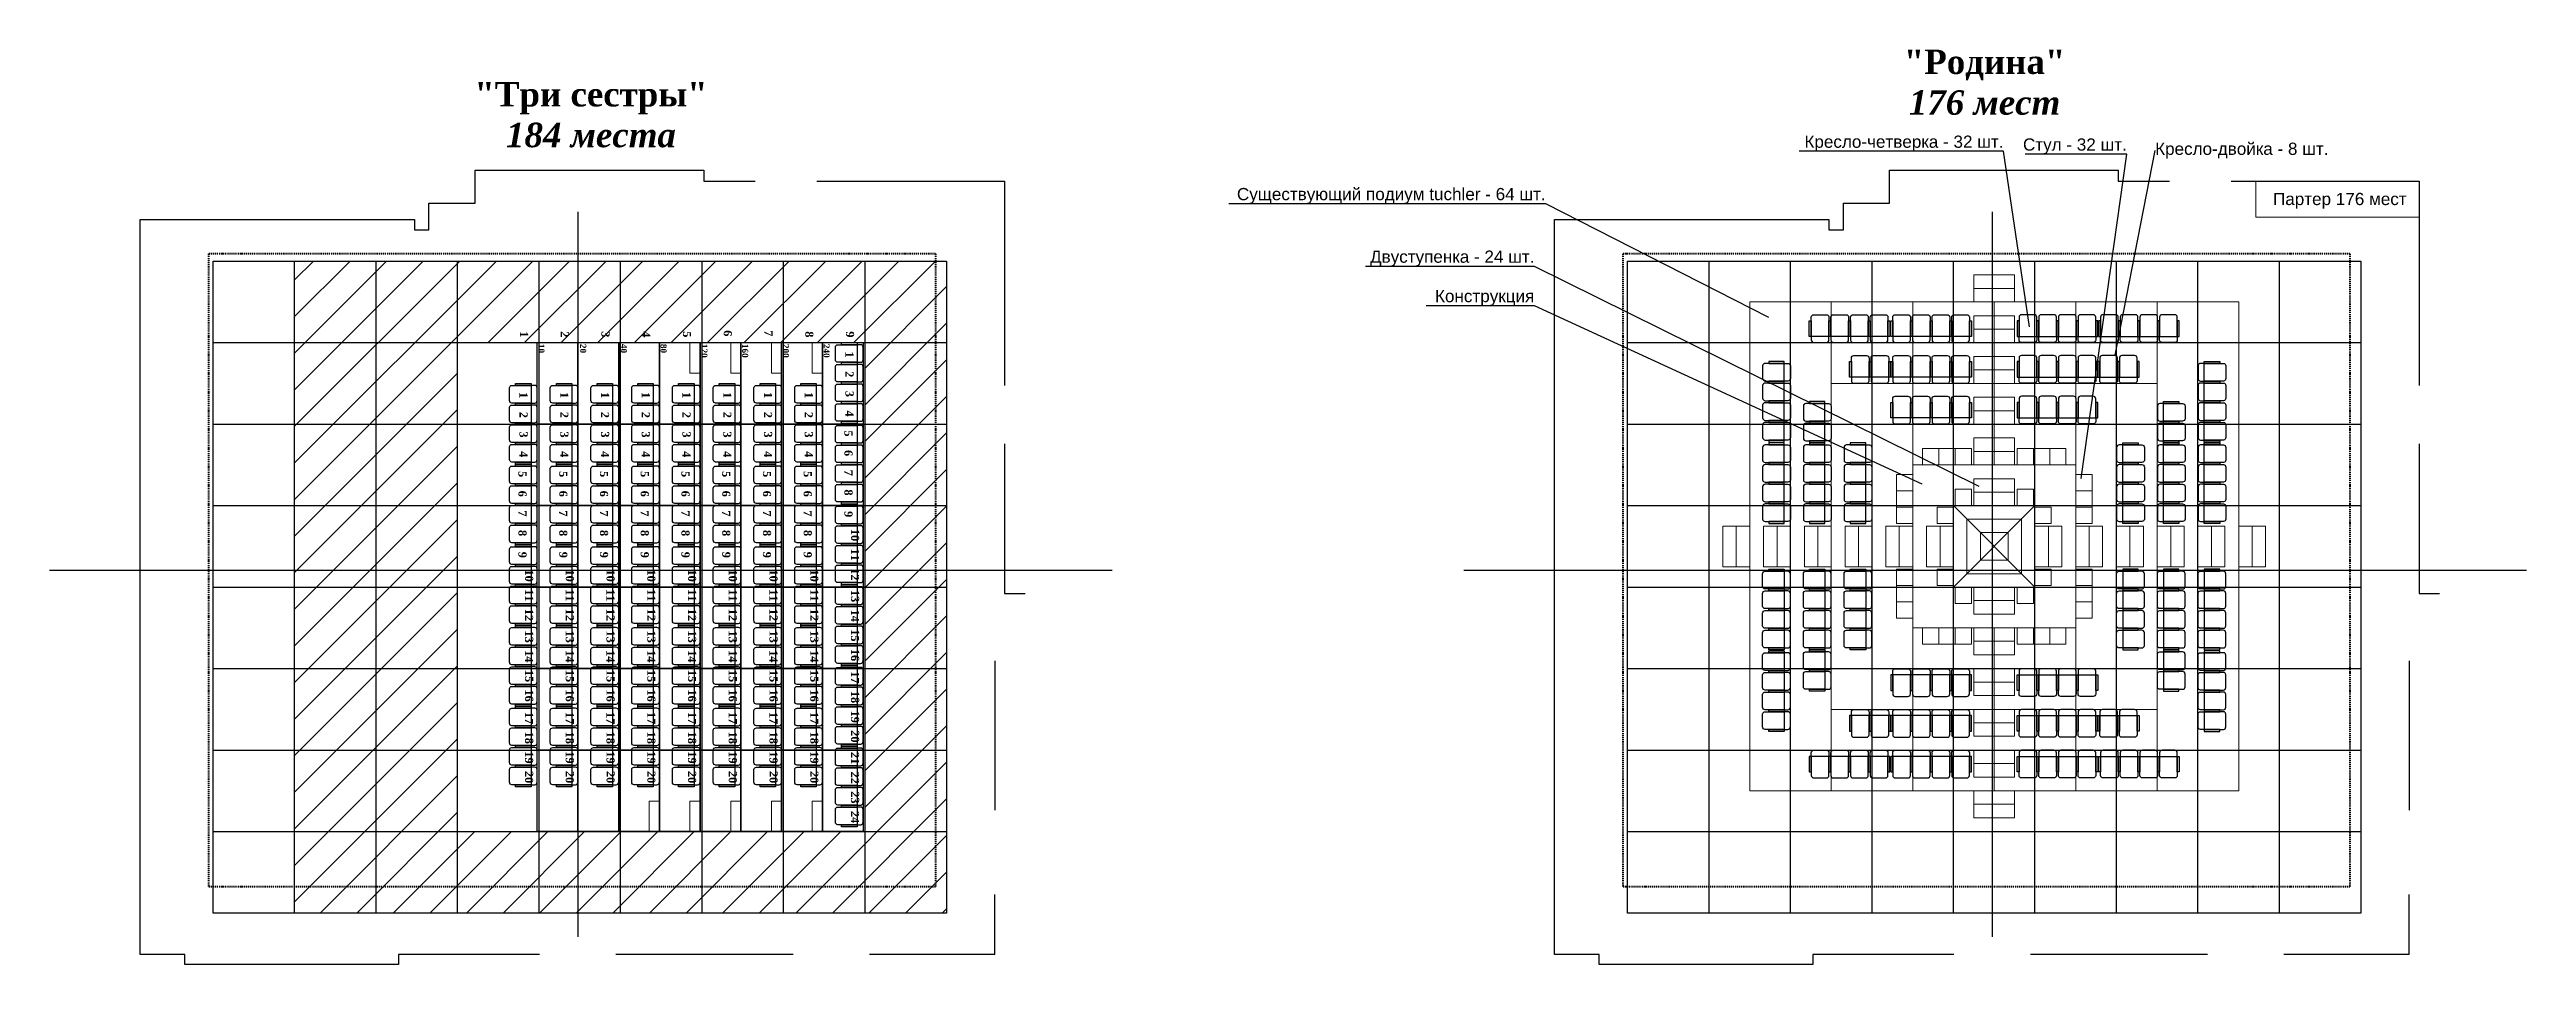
# Model space of a CAD drawing. Header units: millimetres. Extents: x -520232 to 211296, y -156633 to 78411.
# Drawn here: x -312700 to -251911, y -95142 to -72689 of the extents above; entities that cross this region are included whole.
import ezdxf
from ezdxf import colors
from ezdxf.entities.mleader import LeaderData, LeaderLine
from ezdxf.math import Vec2, Vec3

# ---------------------------------------------------------------- set-up
doc = ezdxf.new("R2010")
doc.units = ezdxf.units.MM
doc.linetypes.add('штрихпунктирнаяX2', pattern=[50.8, 25.4, -12.7, 0, -12.7])
for name, color, linetype in [('Декорации', 10, 'Continuous'), ('Конструкция-партер Родина', 7, 'Continuous'), ('Оси', 7, 'Continuous'), ('Партер', 7, 'Continuous'), ('План галлереи', 7, 'Continuous'), ('План планшет1', 7, 'Continuous')]:
    doc.layers.add(name, color=color, linetype=linetype)
doc.layers.add('Сидения и станки', color=7, linetype='Continuous', lineweight=25)
doc.styles.get("Standard").update_dxf_attribs({"font": 'arial.ttf', "height": 300})

msp = doc.modelspace()

# ---------------------------------------------------------------- texts
at = {"layer": 'Конструкция-партер Родина', "color": 5, "lineweight": 13, "insert": (-258131.012, -76205.653), "char_height": 300, "attachment_point": 1}
msp.add_mtext_dynamic_manual_height_columns('Партер 176 мест', width=4278.69539, gutter_width=1500, heights=[669.982], dxfattribs=at)
at = {"layer": 'Партер', "char_height": 600, "width": 15854.2162, "attachment_point": 5}
for s, insert in [('{\\fTimes New Roman|b1|i0|c204|p18;"Родина"\\P\\fTimes New Roman|b1|i1|c204|p18;176 мест}', (-265209.797, -73493.4)), ('{\\fTimes New Roman|b1|i0|c204|p18;"Три сестры"\\P\\fTimes New Roman|b1|i1|c204|p18;184 места}', (-299412.45, -74290.133))]:
    msp.add_mtext(s, dxfattribs=dict(at, insert=insert))

# ---------------------------------------------------------------- blocks, each defined once
blk = doc.blocks.new('A$C20D4365F')
at = {"layer": 'Сидения и станки'}
for points in [[(-1231.25, 380), (-1181.25, 380), (-1181.25, 0), (-1231.25, 0)], [(-748.75, 380), (-698.75, 380), (-698.75, 0), (-748.75, 0)], [(-266.25, 380), (-216.25, 380), (-216.25, 0), (-266.25, 0)], [(216.25, 380), (266.25, 380), (266.25, 0), (216.25, 0)], [(698.75, 380), (748.75, 380), (748.75, 0), (698.75, 0)]]:
    blk.add_lwpolyline(points, close=True, dxfattribs=at)
for points in [[(-1121.25, 530), (-808.75, 530, -0.41421356), (-748.75, 470), (-748.75, 0), (-1181.25, 0), (-1181.25, 470, -0.41421356)], [(-748.75, 0), (-1181.25, 0), (-1181.25, -90, 0.41421356), (-1121.25, -150), (-808.75, -150, 0.41421356), (-748.75, -90)], [(-638.75, 530), (-326.25, 530, -0.41421356), (-266.25, 470), (-266.25, 0), (-698.75, 0), (-698.75, 470, -0.41421356)], [(-266.25, 0), (-698.75, 0), (-698.75, -90, 0.41421356), (-638.75, -150), (-326.25, -150, 0.41421356), (-266.25, -90)], [(-156.25, 530), (156.25, 530, -0.41421356), (216.25, 470), (216.25, 0), (-216.25, 0), (-216.25, 470, -0.41421356)], [(216.25, 0), (-216.25, 0), (-216.25, -90, 0.41421356), (-156.25, -150), (156.25, -150, 0.41421356), (216.25, -90)], [(326.25, 530), (638.75, 530, -0.41421356), (698.75, 470), (698.75, 0), (266.25, 0), (266.25, 470, -0.41421356)], [(698.75, 0), (266.25, 0), (266.25, -90, 0.41421356), (326.25, -150), (638.75, -150, 0.41421356), (698.75, -90)]]:
    blk.add_lwpolyline(points, format="xyb", close=True, dxfattribs=at)
blk = doc.blocks.new('Кресло-двойка')
at = {"layer": 'Сидения и станки', "color": 6}
for points in [[(460960, -39187), (461010, -39187), (461010, -39567), (460960, -39567)], [(461442, -39187), (461492, -39187), (461492, -39567), (461442, -39567)], [(461925, -39187), (461975, -39187), (461975, -39567), (461925, -39567)]]:
    blk.add_lwpolyline(points, close=True, dxfattribs=at)
for points in [[(461070, -39037), (461382, -39037, -0.414214), (461442, -39097), (461442, -39567), (461010, -39567), (461010, -39097, -0.414214)], [(461552, -39037), (461865, -39037, -0.414214), (461925, -39097), (461925, -39567), (461492, -39567), (461492, -39097, -0.414214)], [(461442, -39567), (461010, -39567), (461010, -39657, 0.414214), (461070, -39717), (461382, -39717, 0.414214), (461442, -39657)], [(461925, -39567), (461492, -39567), (461492, -39657, 0.414214), (461552, -39717), (461865, -39717, 0.414214), (461925, -39657)]]:
    blk.add_lwpolyline(points, format="xyb", close=True, dxfattribs=at)
blk = doc.blocks.new('Партер Родина')
at = {"layer": 'Конструкция-партер Родина', "color": 1, "lineweight": 13}
for p, q in [((469309, -42194), (471309, -44194)), ((469309, -44194), (471309, -42194))]:
    blk.add_line(p, q, dxfattribs=at)
at = {"layer": 'Конструкция-партер Родина', "color": 3, "lineweight": 13}
for points in [[(468548, -40794), (468548, -41194), (468948, -41194), (468948, -40794), (468548, -40794)], [(468948, -40794), (468948, -41194), (469348, -41194), (469348, -40794), (468948, -40794)], [(469348, -40794), (469348, -41194), (469748, -41194), (469748, -40794), (469348, -40794)], [(471270, -40794), (471270, -41194), (470870, -41194), (470870, -40794), (471270, -40794)], [(471670, -40794), (471670, -41194), (471270, -41194), (471270, -40794), (471670, -40794)], [(472070, -40794), (472070, -41194), (471670, -41194), (471670, -40794), (472070, -40794)], [(467909, -41434), (468309, -41434), (468309, -41834), (467909, -41834), (467909, -41434)], [(467909, -41834), (468309, -41834), (468309, -42234), (467909, -42234), (467909, -41834)], [(469348, -41794), (469348, -42194), (469748, -42194), (469748, -41794), (469348, -41794)], [(471270, -41794), (471270, -42194), (470870, -42194), (470870, -41794), (471270, -41794)], [(472709, -41434), (472309, -41434), (472309, -41834), (472709, -41834), (472709, -41434)], [(472709, -41834), (472309, -41834), (472309, -42234), (472709, -42234), (472709, -41834)], [(467909, -42234), (468309, -42234), (468309, -42634), (467909, -42634), (467909, -42234)], [(468909, -42234), (469309, -42234), (469309, -42634), (468909, -42634), (468909, -42234)], [(471709, -42234), (471309, -42234), (471309, -42634), (471709, -42634), (471709, -42234)], [(472709, -42234), (472309, -42234), (472309, -42634), (472709, -42634), (472709, -42234)], [(467909, -44155), (468309, -44155), (468309, -43755), (467909, -43755), (467909, -44155)], [(468909, -44155), (469309, -44155), (469309, -43755), (468909, -43755), (468909, -44155)], [(471709, -44155), (471309, -44155), (471309, -43755), (471709, -43755), (471709, -44155)], [(472709, -44155), (472309, -44155), (472309, -43755), (472709, -43755), (472709, -44155)], [(467909, -44555), (468309, -44555), (468309, -44155), (467909, -44155), (467909, -44555)], [(469348, -44594), (469348, -44194), (469748, -44194), (469748, -44594), (469348, -44594)], [(471270, -44594), (471270, -44194), (470870, -44194), (470870, -44594), (471270, -44594)], [(472709, -44555), (472309, -44555), (472309, -44155), (472709, -44155), (472709, -44555)], [(467909, -44955), (468309, -44955), (468309, -44555), (467909, -44555), (467909, -44955)], [(472709, -44955), (472309, -44955), (472309, -44555), (472709, -44555), (472709, -44955)], [(468548, -45594), (468548, -45194), (468948, -45194), (468948, -45594), (468548, -45594)], [(468948, -45594), (468948, -45194), (469348, -45194), (469348, -45594), (468948, -45594)], [(469348, -45594), (469348, -45194), (469748, -45194), (469748, -45594), (469348, -45594)], [(471270, -45594), (471270, -45194), (470870, -45194), (470870, -45594), (471270, -45594)], [(471670, -45594), (471670, -45194), (471270, -45194), (471270, -45594), (471670, -45594)], [(472070, -45594), (472070, -45194), (471670, -45194), (471670, -45594), (472070, -45594)]]:
    blk.add_lwpolyline(points, dxfattribs=at)
at = {"layer": 'Конструкция-партер Родина', "color": 5, "lineweight": 13}
for name, p in [('A$C20D4365F', (467000, -38040)), ('A$C20D4365F', (469000, -38040)), ('Кресло-двойка', (5794, 527)), ('A$C20D4365F', (469000, -39040)), ('A$C20D4365F', (469000, -40040))]:
    blk.add_blockref(name, p, dxfattribs=at)
at = {"layer": 'Конструкция-партер Родина', "color": 5, "lineweight": 13, "xscale": -1}
for name, p in [('A$C20D4365F', (471618, -38040)), ('A$C20D4365F', (473618, -38040)), ('A$C20D4365F', (471618, -39040)), ('Кресло-двойка', (934824, 527)), ('A$C20D4365F', (471618, -40040))]:
    blk.add_blockref(name, p, dxfattribs=at)
for name, p, rotation in [('A$C20D4365F', (465155, -39885), 90), ('Кресло-двойка', (426588, 421321), 90), ('A$C20D4365F', (465155, -41885), 90), ('A$C20D4365F', (466155, -41885), 90), ('A$C20D4365F', (467155, -41885), 90), ('A$C20D4365F', (473463, -44504), 270), ('A$C20D4365F', (474463, -44504), 270), ('A$C20D4365F', (475463, -44504), 270), ('A$C20D4365F', (469000, -46348), 180), ('Кресло-двойка', (514030, -507709), 270), ('A$C20D4365F', (475463, -46504), 270), ('Кресло-двойка', (5794, -86915), 180), ('A$C20D4365F', (469000, -47348), 180), ('A$C20D4365F', (467000, -48348), 180), ('A$C20D4365F', (469000, -48348), 180)]:
    blk.add_blockref(name, p, dxfattribs=dict(at, rotation=rotation))
at = {"layer": 'Конструкция-партер Родина', "color": 5, "lineweight": 13}
for name, p, rotation in [('A$C20D4365F', (475463, -39885), 270), ('Кресло-двойка', (514030, 421321), 270), ('A$C20D4365F', (473463, -41885), 270), ('A$C20D4365F', (474463, -41885), 270), ('A$C20D4365F', (475463, -41885), 270), ('A$C20D4365F', (465155, -44504), 90), ('A$C20D4365F', (466155, -44504), 90), ('A$C20D4365F', (467155, -44504), 90), ('A$C20D4365F', (465155, -46504), 90), ('Кресло-двойка', (426588, -507709), 90), ('A$C20D4365F', (471618, -46348), 180), ('A$C20D4365F', (471618, -47348), 180), ('Кресло-двойка', (934824, -86915), 180), ('A$C20D4365F', (471618, -48348), 180), ('A$C20D4365F', (473618, -48348), 180)]:
    blk.add_blockref(name, p, dxfattribs=dict(at, rotation=rotation))
blk = doc.blocks.new('Партер Три сестры')
at = {"layer": 'Партер'}
for points in [[(-298917, -120365), (-299917, -120365), (-299917, -118365), (-298917, -118365), (-298917, -120365)], [(-297917, -120365), (-298917, -120365), (-298917, -118365), (-297917, -118365), (-297917, -120365)], [(-296917, -120365), (-297917, -120365), (-297917, -118365), (-296917, -118365), (-296917, -120365)], [(-295917, -120365), (-296917, -120365), (-296917, -118365), (-295917, -118365), (-295917, -120365)], [(-294917, -120365), (-295917, -120365), (-295917, -118365), (-294917, -118365), (-294917, -120365)], [(-293917, -120365), (-294917, -120365), (-294917, -118365), (-293917, -118365), (-293917, -120365)], [(-292917, -120365), (-293917, -120365), (-293917, -118365), (-292917, -118365), (-292917, -120365)], [(-291917, -120365), (-292917, -120365), (-292917, -118365), (-291917, -118365), (-291917, -120365)], [(-298917, -122365), (-299917, -122365), (-299917, -120365), (-298917, -120365), (-298917, -122365)], [(-297917, -122365), (-298917, -122365), (-298917, -120365), (-297917, -120365), (-297917, -122365)], [(-296917, -122365), (-297917, -122365), (-297917, -120365), (-296917, -120365), (-296917, -122365)], [(-295917, -122365), (-296917, -122365), (-296917, -120365), (-295917, -120365), (-295917, -122365)], [(-294917, -122365), (-295917, -122365), (-295917, -120365), (-294917, -120365), (-294917, -122365)], [(-293917, -122365), (-294917, -122365), (-294917, -120365), (-293917, -120365), (-293917, -122365)], [(-292917, -122365), (-293917, -122365), (-293917, -120365), (-292917, -120365), (-292917, -122365)], [(-291917, -122365), (-292917, -122365), (-292917, -120365), (-291917, -120365), (-291917, -122365)], [(-298917, -124365), (-299917, -124365), (-299917, -122365), (-298917, -122365), (-298917, -124365)], [(-297917, -124365), (-298917, -124365), (-298917, -122365), (-297917, -122365), (-297917, -124365)], [(-296917, -124365), (-297917, -124365), (-297917, -122365), (-296917, -122365), (-296917, -124365)], [(-295917, -124365), (-296917, -124365), (-296917, -122365), (-295917, -122365), (-295917, -124365)], [(-294917, -124365), (-295917, -124365), (-295917, -122365), (-294917, -122365), (-294917, -124365)], [(-293917, -124365), (-294917, -124365), (-294917, -122365), (-293917, -122365), (-293917, -124365)], [(-292917, -124365), (-293917, -124365), (-293917, -122365), (-292917, -122365), (-292917, -124365)], [(-291917, -124365), (-292917, -124365), (-292917, -122365), (-291917, -122365), (-291917, -124365)], [(-298917, -126365), (-299917, -126365), (-299917, -124365), (-298917, -124365), (-298917, -126365)], [(-297917, -126365), (-298917, -126365), (-298917, -124365), (-297917, -124365), (-297917, -126365)], [(-296917, -126365), (-297917, -126365), (-297917, -124365), (-296917, -124365), (-296917, -126365)], [(-295917, -126365), (-296917, -126365), (-296917, -124365), (-295917, -124365), (-295917, -126365)], [(-294917, -126365), (-295917, -126365), (-295917, -124365), (-294917, -124365), (-294917, -126365)], [(-293917, -126365), (-294917, -126365), (-294917, -124365), (-293917, -124365), (-293917, -126365)], [(-292917, -126365), (-293917, -126365), (-293917, -124365), (-292917, -124365), (-292917, -126365)], [(-291917, -126365), (-292917, -126365), (-292917, -124365), (-291917, -124365), (-291917, -126365)], [(-298917, -128365), (-299917, -128365), (-299917, -126365), (-298917, -126365), (-298917, -128365)], [(-297917, -128365), (-298917, -128365), (-298917, -126365), (-297917, -126365), (-297917, -128365)], [(-296917, -128365), (-297917, -128365), (-297917, -126365), (-296917, -126365), (-296917, -128365)], [(-295917, -128365), (-296917, -128365), (-296917, -126365), (-295917, -126365), (-295917, -128365)], [(-294917, -128365), (-295917, -128365), (-295917, -126365), (-294917, -126365), (-294917, -128365)], [(-293917, -128365), (-294917, -128365), (-294917, -126365), (-293917, -126365), (-293917, -128365)], [(-292917, -128365), (-293917, -128365), (-293917, -126365), (-292917, -126365), (-292917, -128365)], [(-291917, -128365), (-292917, -128365), (-292917, -126365), (-291917, -126365), (-291917, -128365)], [(-298917, -130365), (-299917, -130365), (-299917, -128365), (-298917, -128365), (-298917, -130365)], [(-297917, -130365), (-298917, -130365), (-298917, -128365), (-297917, -128365), (-297917, -130365)], [(-296917, -130365), (-297917, -130365), (-297917, -128365), (-296917, -128365), (-296917, -130365)], [(-295917, -130365), (-296917, -130365), (-296917, -128365), (-295917, -128365), (-295917, -130365)], [(-294917, -130365), (-295917, -130365), (-295917, -128365), (-294917, -128365), (-294917, -130365)], [(-293917, -130365), (-294917, -130365), (-294917, -128365), (-293917, -128365), (-293917, -130365)], [(-292917, -130365), (-293917, -130365), (-293917, -128365), (-292917, -128365), (-292917, -130365)], [(-291917, -130365), (-292917, -130365), (-292917, -128365), (-291917, -128365), (-291917, -130365)]]:
    blk.add_lwpolyline(points, dxfattribs=at)
at = {"layer": 'Партер', "color": 18, "lineweight": 13, "true_color": 0x000000}
for points in [[(-298917, -119115), (-298917, -118365), (-298667, -118365), (-298667, -119115), (-298917, -119115)], [(-297917, -119115), (-297917, -118365), (-297667, -118365), (-297667, -119115), (-297917, -119115)], [(-296917, -119115), (-296917, -118365), (-296667, -118365), (-296667, -119115), (-296917, -119115)], [(-295917, -119115), (-295917, -118365), (-295667, -118365), (-295667, -119115), (-295917, -119115)], [(-294917, -119115), (-294917, -118365), (-294667, -118365), (-294667, -119115), (-294917, -119115)], [(-298917, -130365), (-298917, -129615), (-298667, -129615), (-298667, -130365), (-298917, -130365)], [(-297917, -130365), (-297917, -129615), (-297667, -129615), (-297667, -130365), (-297917, -130365)], [(-296917, -130365), (-296917, -129615), (-296667, -129615), (-296667, -130365), (-296917, -130365)], [(-295917, -130365), (-295917, -129615), (-295667, -129615), (-295667, -130365), (-295917, -130365)]]:
    blk.add_lwpolyline(points, dxfattribs=at)
at = {"layer": 'Партер', "rotation": 270}
for p in [(-299767, -119716), (-298767, -120696), (-297767, -120696), (-296767, -120696), (-295767, -120696), (-294767, -120696), (-293767, -120696), (-292767, -120696), (-291767, -120696), (-299767, -121696), (-298767, -122676), (-297767, -122676), (-296767, -122676), (-295767, -122676), (-294767, -122676), (-293767, -122676), (-292767, -122676), (-291767, -122676), (-299767, -123676), (-298767, -124656), (-297767, -124656), (-296767, -124656), (-295767, -124656), (-294767, -124656), (-293767, -124656), (-292767, -124656), (-291767, -124656), (-299767, -125656), (-298767, -126636), (-297767, -126636), (-296767, -126636), (-295767, -126636), (-294767, -126636), (-293767, -126636), (-292767, -126636), (-291767, -126636), (-299767, -127636), (-298767, -128616), (-297767, -128616), (-296767, -128616), (-295767, -128616), (-294767, -128616), (-293767, -128616), (-292767, -128616), (-291767, -128616), (-299767, -129616)]:
    blk.add_blockref('A$C20D4365F', p, dxfattribs=at)
at = {"layer": 'Партер', "color": 3, "char_height": 200, "width": 382.45, "attachment_point": 4, "rotation": 90}
for s, insert in [('{\\fTimes New Roman|b1|i0|c204|p18;  23}', (-299717, -119356)), ('{\\fTimes New Roman|b1|i0|c204|p18;  24}', (-299717, -118874)), ('{\\fTimes New Roman|b1|i0|c204|p18;  22}', (-299717, -119839)), ('{\\fTimes New Roman|b1|i0|c204|p18;  20}', (-298717, -119854)), ('{\\fTimes New Roman|b1|i0|c204|p18;  20}', (-297717, -119854)), ('{\\fTimes New Roman|b1|i0|c204|p18;  20}', (-296717, -119854)), ('{\\fTimes New Roman|b1|i0|c204|p18;  20}', (-295717, -119854)), ('{\\fTimes New Roman|b1|i0|c204|p18;  20}', (-294717, -119854)), ('{\\fTimes New Roman|b1|i0|c204|p18;  20}', (-293717, -119854)), ('{\\fTimes New Roman|b1|i0|c204|p18;  20}', (-292717, -119854)), ('{\\fTimes New Roman|b1|i0|c204|p18;  20}', (-291717, -119854)), ('{\\fTimes New Roman|b1|i0|c204|p18;  21}', (-299717, -120321)), ('{\\fTimes New Roman|b1|i0|c204|p18;  19}', (-298717, -120336)), ('{\\fTimes New Roman|b1|i0|c204|p18;  19}', (-297717, -120336)), ('{\\fTimes New Roman|b1|i0|c204|p18;  19}', (-296717, -120336)), ('{\\fTimes New Roman|b1|i0|c204|p18;  19}', (-295717, -120336)), ('{\\fTimes New Roman|b1|i0|c204|p18;  19}', (-294717, -120336)), ('{\\fTimes New Roman|b1|i0|c204|p18;  19}', (-293717, -120336)), ('{\\fTimes New Roman|b1|i0|c204|p18;  19}', (-292717, -120336)), ('{\\fTimes New Roman|b1|i0|c204|p18;  19}', (-291717, -120336)), ('{\\fTimes New Roman|b1|i0|c204|p18;  20}', (-299717, -120854)), ('{\\fTimes New Roman|b1|i0|c204|p18;  18}', (-298717, -120819)), ('{\\fTimes New Roman|b1|i0|c204|p18;  18}', (-297717, -120819)), ('{\\fTimes New Roman|b1|i0|c204|p18;  18}', (-296717, -120819)), ('{\\fTimes New Roman|b1|i0|c204|p18;  18}', (-295717, -120819)), ('{\\fTimes New Roman|b1|i0|c204|p18;  18}', (-294717, -120819)), ('{\\fTimes New Roman|b1|i0|c204|p18;  18}', (-293717, -120819)), ('{\\fTimes New Roman|b1|i0|c204|p18;  18}', (-292717, -120819)), ('{\\fTimes New Roman|b1|i0|c204|p18;  18}', (-291717, -120819)), ('{\\fTimes New Roman|b1|i0|c204|p18;  18}', (-299717, -121819)), ('{\\fTimes New Roman|b1|i0|c204|p18;  19}', (-299717, -121336)), ('{\\fTimes New Roman|b1|i0|c204|p18;  16}', (-298717, -121854)), ('{\\fTimes New Roman|b1|i0|c204|p18;  17}', (-298717, -121301)), ('{\\fTimes New Roman|b1|i0|c204|p18;  16}', (-297717, -121854)), ('{\\fTimes New Roman|b1|i0|c204|p18;  17}', (-297717, -121301)), ('{\\fTimes New Roman|b1|i0|c204|p18;  16}', (-296717, -121854)), ('{\\fTimes New Roman|b1|i0|c204|p18;  17}', (-296717, -121301)), ('{\\fTimes New Roman|b1|i0|c204|p18;  16}', (-295717, -121854)), ('{\\fTimes New Roman|b1|i0|c204|p18;  17}', (-295717, -121301)), ('{\\fTimes New Roman|b1|i0|c204|p18;  16}', (-294717, -121854)), ('{\\fTimes New Roman|b1|i0|c204|p18;  17}', (-294717, -121301)), ('{\\fTimes New Roman|b1|i0|c204|p18;  16}', (-293717, -121854)), ('{\\fTimes New Roman|b1|i0|c204|p18;  17}', (-293717, -121301)), ('{\\fTimes New Roman|b1|i0|c204|p18;  16}', (-292717, -121854)), ('{\\fTimes New Roman|b1|i0|c204|p18;  17}', (-292717, -121301)), ('{\\fTimes New Roman|b1|i0|c204|p18;  16}', (-291717, -121854)), ('{\\fTimes New Roman|b1|i0|c204|p18;  17}', (-291717, -121301)), ('{\\fTimes New Roman|b1|i0|c204|p18;  17}', (-299717, -122301)), ('{\\fTimes New Roman|b1|i0|c204|p18;  15}', (-298717, -122336)), ('{\\fTimes New Roman|b1|i0|c204|p18;  15}', (-297717, -122336)), ('{\\fTimes New Roman|b1|i0|c204|p18;  15}', (-296717, -122336)), ('{\\fTimes New Roman|b1|i0|c204|p18;  15}', (-295717, -122336)), ('{\\fTimes New Roman|b1|i0|c204|p18;  15}', (-294717, -122336)), ('{\\fTimes New Roman|b1|i0|c204|p18;  15}', (-293717, -122336)), ('{\\fTimes New Roman|b1|i0|c204|p18;  15}', (-292717, -122336)), ('{\\fTimes New Roman|b1|i0|c204|p18;  15}', (-291717, -122336)), ('{\\fTimes New Roman|b1|i0|c204|p18;  16}', (-299717, -122850)), ('{\\fTimes New Roman|b1|i0|c204|p18;  14}', (-298717, -122819)), ('{\\fTimes New Roman|b1|i0|c204|p18;  14}', (-297717, -122819)), ('{\\fTimes New Roman|b1|i0|c204|p18;  14}', (-296717, -122819)), ('{\\fTimes New Roman|b1|i0|c204|p18;  14}', (-295717, -122819)), ('{\\fTimes New Roman|b1|i0|c204|p18;  14}', (-294717, -122819)), ('{\\fTimes New Roman|b1|i0|c204|p18;  14}', (-293717, -122819)), ('{\\fTimes New Roman|b1|i0|c204|p18;  14}', (-292717, -122819)), ('{\\fTimes New Roman|b1|i0|c204|p18;  14}', (-291717, -122819)), ('{\\fTimes New Roman|b1|i0|c204|p18;  15}', (-299717, -123333)), ('{\\fTimes New Roman|b1|i0|c204|p18;  13}', (-298717, -123301)), ('{\\fTimes New Roman|b1|i0|c204|p18;  13}', (-297717, -123301)), ('{\\fTimes New Roman|b1|i0|c204|p18;  13}', (-296717, -123301)), ('{\\fTimes New Roman|b1|i0|c204|p18;  13}', (-295717, -123301)), ('{\\fTimes New Roman|b1|i0|c204|p18;  13}', (-294717, -123301)), ('{\\fTimes New Roman|b1|i0|c204|p18;  13}', (-293717, -123301)), ('{\\fTimes New Roman|b1|i0|c204|p18;  13}', (-292717, -123301)), ('{\\fTimes New Roman|b1|i0|c204|p18;  13}', (-291717, -123301)), ('{\\fTimes New Roman|b1|i0|c204|p18;  13}', (-299717, -124298)), ('{\\fTimes New Roman|b1|i0|c204|p18;  14}', (-299717, -123815)), ('{\\fTimes New Roman|b1|i0|c204|p18;  12}', (-298717, -123834)), ('{\\fTimes New Roman|b1|i0|c204|p18;  12}', (-297717, -123834)), ('{\\fTimes New Roman|b1|i0|c204|p18;  12}', (-296717, -123834)), ('{\\fTimes New Roman|b1|i0|c204|p18;  12}', (-295717, -123834)), ('{\\fTimes New Roman|b1|i0|c204|p18;  12}', (-294717, -123834)), ('{\\fTimes New Roman|b1|i0|c204|p18;  12}', (-293717, -123834)), ('{\\fTimes New Roman|b1|i0|c204|p18;  12}', (-292717, -123834)), ('{\\fTimes New Roman|b1|i0|c204|p18;  12}', (-291717, -123834)), ('{\\fTimes New Roman|b1|i0|c204|p18;  12}', (-299717, -124830)), ('{\\fTimes New Roman|b1|i0|c204|p18;  10}', (-298717, -124799)), ('{\\fTimes New Roman|b1|i0|c204|p18;  11}', (-298717, -124316)), ('{\\fTimes New Roman|b1|i0|c204|p18;  10}', (-297717, -124799)), ('{\\fTimes New Roman|b1|i0|c204|p18;  11}', (-297717, -124316)), ('{\\fTimes New Roman|b1|i0|c204|p18;  10}', (-296717, -124799)), ('{\\fTimes New Roman|b1|i0|c204|p18;  11}', (-296717, -124316)), ('{\\fTimes New Roman|b1|i0|c204|p18;  10}', (-295717, -124799)), ('{\\fTimes New Roman|b1|i0|c204|p18;  11}', (-295717, -124316)), ('{\\fTimes New Roman|b1|i0|c204|p18;  10}', (-294717, -124799)), ('{\\fTimes New Roman|b1|i0|c204|p18;  11}', (-294717, -124316)), ('{\\fTimes New Roman|b1|i0|c204|p18;  10}', (-293717, -124799)), ('{\\fTimes New Roman|b1|i0|c204|p18;  11}', (-293717, -124316)), ('{\\fTimes New Roman|b1|i0|c204|p18;  10}', (-292717, -124799)), ('{\\fTimes New Roman|b1|i0|c204|p18;  11}', (-292717, -124316)), ('{\\fTimes New Roman|b1|i0|c204|p18;  10}', (-291717, -124799)), ('{\\fTimes New Roman|b1|i0|c204|p18;  11}', (-291717, -124316)), ('{\\fTimes New Roman|b1|i0|c204|p18;  11}', (-299717, -125313)), ('{\\fTimes New Roman|b1|i0|c204|p18;  9}', (-298556, -125385)), ('{\\fTimes New Roman|b1|i0|c204|p18;  9}', (-297556, -125385)), ('{\\fTimes New Roman|b1|i0|c204|p18;  9}', (-296556, -125385)), ('{\\fTimes New Roman|b1|i0|c204|p18;  9}', (-295556, -125385)), ('{\\fTimes New Roman|b1|i0|c204|p18;  9}', (-294556, -125385)), ('{\\fTimes New Roman|b1|i0|c204|p18;  9}', (-293556, -125385)), ('{\\fTimes New Roman|b1|i0|c204|p18;  9}', (-292556, -125385)), ('{\\fTimes New Roman|b1|i0|c204|p18;  9}', (-291556, -125385)), ('{\\fTimes New Roman|b1|i0|c204|p18;  10}', (-299717, -125795)), ('{\\fTimes New Roman|b1|i0|c204|p18;  8}', (-298556, -125918)), ('{\\fTimes New Roman|b1|i0|c204|p18;  8}', (-297556, -125918)), ('{\\fTimes New Roman|b1|i0|c204|p18;  8}', (-296556, -125918)), ('{\\fTimes New Roman|b1|i0|c204|p18;  8}', (-295556, -125918)), ('{\\fTimes New Roman|b1|i0|c204|p18;  8}', (-294556, -125918)), ('{\\fTimes New Roman|b1|i0|c204|p18;  8}', (-293556, -125918)), ('{\\fTimes New Roman|b1|i0|c204|p18;  8}', (-292556, -125918)), ('{\\fTimes New Roman|b1|i0|c204|p18;  8}', (-291556, -125918)), ('{\\fTimes New Roman|b1|i0|c204|p18;  9}', (-299556, -126382)), ('{\\fTimes New Roman|b1|i0|c204|p18;  7}', (-298556, -126400)), ('{\\fTimes New Roman|b1|i0|c204|p18;  7}', (-297556, -126400)), ('{\\fTimes New Roman|b1|i0|c204|p18;  7}', (-296556, -126400)), ('{\\fTimes New Roman|b1|i0|c204|p18;  7}', (-295556, -126400)), ('{\\fTimes New Roman|b1|i0|c204|p18;  7}', (-294556, -126400)), ('{\\fTimes New Roman|b1|i0|c204|p18;  7}', (-293556, -126400)), ('{\\fTimes New Roman|b1|i0|c204|p18;  7}', (-292556, -126400)), ('{\\fTimes New Roman|b1|i0|c204|p18;  7}', (-291556, -126400)), ('{\\fTimes New Roman|b1|i0|c204|p18;  8}', (-299556, -126915)), ('{\\fTimes New Roman|b1|i0|c204|p18;  6}', (-298556, -126883)), ('{\\fTimes New Roman|b1|i0|c204|p18;  6}', (-297556, -126883)), ('{\\fTimes New Roman|b1|i0|c204|p18;  6}', (-296556, -126883)), ('{\\fTimes New Roman|b1|i0|c204|p18;  6}', (-295556, -126883)), ('{\\fTimes New Roman|b1|i0|c204|p18;  6}', (-294556, -126883)), ('{\\fTimes New Roman|b1|i0|c204|p18;  6}', (-293556, -126883)), ('{\\fTimes New Roman|b1|i0|c204|p18;  6}', (-292556, -126883)), ('{\\fTimes New Roman|b1|i0|c204|p18;  6}', (-291556, -126883)), ('{\\fTimes New Roman|b1|i0|c204|p18;  6}', (-299556, -127880)), ('{\\fTimes New Roman|b1|i0|c204|p18;  7}', (-299556, -127397)), ('{\\fTimes New Roman|b1|i0|c204|p18;  4}', (-298582, -127854)), ('{\\fTimes New Roman|b1|i0|c204|p18;  5}', (-298556, -127365)), ('{\\fTimes New Roman|b1|i0|c204|p18;  4}', (-297582, -127854)), ('{\\fTimes New Roman|b1|i0|c204|p18;  5}', (-297556, -127365)), ('{\\fTimes New Roman|b1|i0|c204|p18;  4}', (-296582, -127854)), ('{\\fTimes New Roman|b1|i0|c204|p18;  5}', (-296556, -127365)), ('{\\fTimes New Roman|b1|i0|c204|p18;  4}', (-295582, -127854)), ('{\\fTimes New Roman|b1|i0|c204|p18;  5}', (-295556, -127365)), ('{\\fTimes New Roman|b1|i0|c204|p18;  4}', (-294582, -127854)), ('{\\fTimes New Roman|b1|i0|c204|p18;  5}', (-294556, -127365)), ('{\\fTimes New Roman|b1|i0|c204|p18;  4}', (-293582, -127854)), ('{\\fTimes New Roman|b1|i0|c204|p18;  5}', (-293556, -127365)), ('{\\fTimes New Roman|b1|i0|c204|p18;  4}', (-292582, -127854)), ('{\\fTimes New Roman|b1|i0|c204|p18;  5}', (-292556, -127365)), ('{\\fTimes New Roman|b1|i0|c204|p18;  4}', (-291582, -127854)), ('{\\fTimes New Roman|b1|i0|c204|p18;  5}', (-291556, -127365)), ('{\\fTimes New Roman|b1|i0|c204|p18;  5}', (-299556, -128362)), ('{\\fTimes New Roman|b1|i0|c204|p18;  3}', (-298582, -128337)), ('{\\fTimes New Roman|b1|i0|c204|p18;  3}', (-297582, -128337)), ('{\\fTimes New Roman|b1|i0|c204|p18;  3}', (-296582, -128337)), ('{\\fTimes New Roman|b1|i0|c204|p18;  3}', (-295582, -128337)), ('{\\fTimes New Roman|b1|i0|c204|p18;  3}', (-294582, -128337)), ('{\\fTimes New Roman|b1|i0|c204|p18;  3}', (-293582, -128337)), ('{\\fTimes New Roman|b1|i0|c204|p18;  3}', (-292582, -128337)), ('{\\fTimes New Roman|b1|i0|c204|p18;  3}', (-291582, -128337)), ('{\\fTimes New Roman|b1|i0|c204|p18;  4}', (-299582, -128851)), ('{\\fTimes New Roman|b1|i0|c204|p18;  2}', (-298582, -128819)), ('{\\fTimes New Roman|b1|i0|c204|p18;  2}', (-297582, -128819)), ('{\\fTimes New Roman|b1|i0|c204|p18;  2}', (-296582, -128819)), ('{\\fTimes New Roman|b1|i0|c204|p18;  2}', (-295582, -128819)), ('{\\fTimes New Roman|b1|i0|c204|p18;  2}', (-294582, -128819)), ('{\\fTimes New Roman|b1|i0|c204|p18;  2}', (-293582, -128819)), ('{\\fTimes New Roman|b1|i0|c204|p18;  2}', (-292582, -128819)), ('{\\fTimes New Roman|b1|i0|c204|p18;  2}', (-291582, -128819)), ('{\\fTimes New Roman|b1|i0|c204|p18;  3}', (-299582, -129334)), ('{\\fTimes New Roman|b1|i0|c204|p18;  1}', (-298582, -129302)), ('{\\fTimes New Roman|b1|i0|c204|p18;  1}', (-297582, -129302)), ('{\\fTimes New Roman|b1|i0|c204|p18;  1}', (-296582, -129302)), ('{\\fTimes New Roman|b1|i0|c204|p18;  1}', (-295582, -129302)), ('{\\fTimes New Roman|b1|i0|c204|p18;  1}', (-294582, -129302)), ('{\\fTimes New Roman|b1|i0|c204|p18;  1}', (-293582, -129302)), ('{\\fTimes New Roman|b1|i0|c204|p18;  1}', (-292582, -129302)), ('{\\fTimes New Roman|b1|i0|c204|p18;  1}', (-291582, -129302)), ('{\\fTimes New Roman|b1|i0|c204|p18;  2}', (-299582, -129816)), ('{\\fTimes New Roman|b1|i0|c204|p18;  1}', (-299582, -130299))]:
    blk.add_mtext(s, dxfattribs=dict(at, insert=insert))
at = {"layer": 'Партер', "color": 0, "char_height": 150, "width": 439.44, "attachment_point": 4, "rotation": 90}
for s, insert in [('{\\fTimes New Roman|b1|i0|c204|p18; 240}', (-299019, -130391)), ('{\\fTimes New Roman|b1|i0|c204|p18; 200}', (-298019, -130391)), ('{\\fTimes New Roman|b1|i0|c204|p18; 160}', (-297019, -130391)), ('{\\fTimes New Roman|b1|i0|c204|p18; 120}', (-296019, -130391)), ('{\\fTimes New Roman|b1|i0|c204|p18; 80}', (-295019, -130391)), ('{\\fTimes New Roman|b1|i0|c204|p18; 40}', (-294044, -130391)), ('{\\fTimes New Roman|b1|i0|c204|p18; 20}', (-293044, -130391)), ('{\\fTimes New Roman|b1|i0|c204|p18; 10}', (-292019, -130391))]:
    blk.add_mtext(s, dxfattribs=dict(at, insert=insert))
at = {"layer": 'Партер', "color": 5, "char_height": 200, "width": 500.97, "attachment_point": 4, "rotation": 90}
for s, insert in [('{\\fTimes New Roman|b1|i0|c204|p18;  9}', (-299594, -130795)), ('{\\fTimes New Roman|b1|i0|c204|p18;  8}', (-298594, -130795)), ('{\\fTimes New Roman|b1|i0|c204|p18;  7}', (-297594, -130821)), ('{\\fTimes New Roman|b1|i0|c204|p18;  6}', (-296594, -130821)), ('{\\fTimes New Roman|b1|i0|c204|p18;  5}', (-295594, -130795)), ('{\\fTimes New Roman|b1|i0|c204|p18;  4}', (-294594, -130795)), ('{\\fTimes New Roman|b1|i0|c204|p18;  3}', (-293594, -130795)), ('{\\fTimes New Roman|b1|i0|c204|p18;  2}', (-292594, -130795)), ('{\\fTimes New Roman|b1|i0|c204|p18;  1}', (-291594, -130795))]:
    blk.add_mtext(s, dxfattribs=dict(at, insert=insert))

# ---------------------------------------------------------------- hatches: boundary and pattern name
at = {"layer": 'Декорации', "lineweight": 13}
h = msp.add_hatch(dxfattribs=at)
h.set_pattern_fill('ANSI31', color=256, scale=200)
h.set_pattern_definition([(45, (3581.6, 26276.5), (-449.0128, 449.0128), [])])
h.paths.add_polyline_path([(-290684.607, -77881.631), (-306684.607, -77881.631), (-306684.607, -93881.631), (-290684.607, -93881.631)])
h.paths.add_polyline_path([(-302684.607, -79881.631), (-292684.607, -79881.631), (-292684.607, -91881.631), (-302684.607, -91881.631)], flags=16)

# ---------------------------------------------------------------- linework, layer by layer
for points in [[(-290684.607, -77881.631), (-290684.607, -93881.631), (-306684.607, -93881.631), (-306684.607, -77881.631), (-290684.607, -77881.631)], [(-292684.607, -79881.631), (-292684.607, -91881.631), (-302684.607, -91881.631), (-302684.607, -79881.631), (-292684.607, -79881.631)]]:
    msp.add_lwpolyline(points, dxfattribs=at)
at = {"layer": 'Конструкция-партер Родина', "color": 1, "lineweight": 13}
for p, q in [((-265472.524, -78881.631), (-264472.524, -78881.631)), ((-264472.524, -78881.631), (-265472.524, -78881.631)), ((-265972.524, -83881.631), (-263972.524, -85881.631)), ((-265972.524, -85881.631), (-263972.524, -83881.631)), ((-265972.524, -85881.631), (-263972.524, -83881.631)), ((-263972.524, -85881.631), (-265972.524, -83881.631)), ((-270972.524, -84381.631), (-270972.524, -85381.631)), ((-258972.524, -84381.631), (-258972.524, -85381.631)), ((-265472.524, -90881.631), (-264472.524, -90881.631))]:
    msp.add_line(p, q, dxfattribs=at)
at = {"layer": 'Конструкция-партер Родина', "color": 5, "lineweight": 13}
for p, q in [((-269972.524, -79881.631), (-269972.524, -89881.631)), ((-265472.524, -79881.631), (-269972.524, -79881.631)), ((-269972.524, -79881.631), (-269972.524, -84381.631)), ((-259972.524, -79881.631), (-264472.524, -79881.631)), ((-259972.524, -84381.631), (-259972.524, -79881.631)), ((-266972.524, -82881.631), (-265472.524, -82881.631)), ((-266972.524, -86881.631), (-266972.524, -82881.631)), ((-266972.524, -82881.631), (-262972.524, -82881.631)), ((-262972.524, -82881.631), (-264472.524, -82881.631)), ((-262972.524, -82881.631), (-262972.524, -84381.631)), ((-262972.524, -82881.631), (-262972.524, -86881.631)), ((-265972.524, -83881.631), (-266972.524, -83881.631)), ((-263972.524, -83881.631), (-262972.524, -83881.631)), ((-265642.524, -85551.631), (-265642.524, -84211.631)), ((-265642.524, -84211.631), (-264302.524, -84211.631)), ((-264302.524, -85551.631), (-264302.524, -84211.631)), ((-265312.524, -85221.631), (-265312.524, -84541.631)), ((-265312.524, -84541.631), (-264632.524, -84541.631)), ((-264632.524, -85221.631), (-264632.524, -84541.631)), ((-265642.524, -85551.631), (-264302.524, -85551.631)), ((-265312.524, -85221.631), (-264632.524, -85221.631)), ((-262972.524, -86881.631), (-262972.524, -85381.631)), ((-259972.524, -89881.631), (-259972.524, -85381.631)), ((-265972.524, -85881.631), (-266972.524, -85881.631)), ((-263972.524, -85881.631), (-262972.524, -85881.631)), ((-266972.524, -86881.631), (-265472.524, -86881.631)), ((-262972.524, -86881.631), (-264472.524, -86881.631)), ((-269972.524, -89881.631), (-265472.524, -89881.631)), ((-264472.524, -89881.631), (-259972.524, -89881.631))]:
    msp.add_line(p, q, dxfattribs=at)
msp.add_lwpolyline([(-258553.106, -76805.506), (-254547.524, -76805.506), (-254547.524, -75919.631), (-258553.106, -75919.631)], close=True, dxfattribs=at)
at = {"layer": 'Конструкция-партер Родина', "color": 1, "lineweight": 13}
for points in [[(-264472.524, -78881.631), (-264472.524, -78221.631), (-265472.524, -78221.631), (-265472.524, -78881.631), (-264472.524, -78881.631), (-264472.524, -78551.631), (-265472.524, -78551.631)], [(-264472.524, -79881.631), (-264472.524, -79221.631), (-265472.524, -79221.631), (-265472.524, -79881.631), (-264472.524, -79881.631), (-264472.524, -79551.631), (-265472.524, -79551.631)], [(-264472.524, -80881.631), (-264472.524, -80221.631), (-265472.524, -80221.631), (-265472.524, -80881.631), (-264472.524, -80881.631), (-264472.524, -80551.631), (-265472.524, -80551.631)], [(-264472.524, -81881.631), (-264472.524, -81221.631), (-265472.524, -81221.631), (-265472.524, -81881.631), (-264472.524, -81881.631), (-264472.524, -81551.631), (-265472.524, -81551.631)], [(-264472.524, -82881.631), (-264472.524, -82221.631), (-265472.524, -82221.631), (-265472.524, -82881.631), (-264472.524, -82881.631), (-264472.524, -82551.631), (-265472.524, -82551.631)], [(-264472.524, -83881.631), (-264472.524, -83221.631), (-265472.524, -83221.631), (-265472.524, -83881.631), (-264472.524, -83881.631), (-264472.524, -83551.631), (-265472.524, -83551.631)], [(-270972.524, -84381.631), (-271632.524, -84381.631), (-271632.524, -85381.631), (-270972.524, -85381.631), (-270972.524, -84381.631), (-271302.524, -84381.631), (-271302.524, -85381.631)], [(-269972.524, -84381.631), (-270632.524, -84381.631), (-270632.524, -85381.631), (-269972.524, -85381.631), (-269972.524, -84381.631), (-270302.524, -84381.631), (-270302.524, -85381.631)], [(-268972.524, -84381.631), (-269632.524, -84381.631), (-269632.524, -85381.631), (-268972.524, -85381.631), (-268972.524, -84381.631), (-269302.524, -84381.631), (-269302.524, -85381.631)], [(-267972.524, -84381.631), (-268632.524, -84381.631), (-268632.524, -85381.631), (-267972.524, -85381.631), (-267972.524, -84381.631), (-268302.524, -84381.631), (-268302.524, -85381.631)], [(-266972.524, -84381.631), (-267632.524, -84381.631), (-267632.524, -85381.631), (-266972.524, -85381.631), (-266972.524, -84381.631), (-267302.524, -84381.631), (-267302.524, -85381.631)], [(-265972.524, -84381.631), (-266632.524, -84381.631), (-266632.524, -85381.631), (-265972.524, -85381.631), (-265972.524, -84381.631), (-266302.524, -84381.631), (-266302.524, -85381.631)], [(-263972.524, -84381.631), (-263312.524, -84381.631), (-263312.524, -85381.631), (-263972.524, -85381.631), (-263972.524, -84381.631), (-263642.524, -84381.631), (-263642.524, -85381.631)], [(-262972.524, -84381.631), (-262312.524, -84381.631), (-262312.524, -85381.631), (-262972.524, -85381.631), (-262972.524, -84381.631), (-262642.524, -84381.631), (-262642.524, -85381.631)], [(-261972.524, -84381.631), (-261312.524, -84381.631), (-261312.524, -85381.631), (-261972.524, -85381.631), (-261972.524, -84381.631), (-261642.524, -84381.631), (-261642.524, -85381.631)], [(-260972.524, -84381.631), (-260312.524, -84381.631), (-260312.524, -85381.631), (-260972.524, -85381.631), (-260972.524, -84381.631), (-260642.524, -84381.631), (-260642.524, -85381.631)], [(-259972.524, -84381.631), (-259312.524, -84381.631), (-259312.524, -85381.631), (-259972.524, -85381.631), (-259972.524, -84381.631), (-259642.524, -84381.631), (-259642.524, -85381.631)], [(-258972.524, -84381.631), (-258312.524, -84381.631), (-258312.524, -85381.631), (-258972.524, -85381.631), (-258972.524, -84381.631), (-258642.524, -84381.631), (-258642.524, -85381.631)], [(-264472.524, -85881.631), (-264472.524, -86541.631), (-265472.524, -86541.631), (-265472.524, -85881.631), (-264472.524, -85881.631), (-264472.524, -86211.631), (-265472.524, -86211.631)], [(-264472.524, -86881.631), (-264472.524, -87541.631), (-265472.524, -87541.631), (-265472.524, -86881.631), (-264472.524, -86881.631), (-264472.524, -87211.631), (-265472.524, -87211.631)], [(-264472.524, -87881.631), (-264472.524, -88541.631), (-265472.524, -88541.631), (-265472.524, -87881.631), (-264472.524, -87881.631), (-264472.524, -88211.631), (-265472.524, -88211.631)], [(-264472.524, -88881.631), (-264472.524, -89541.631), (-265472.524, -89541.631), (-265472.524, -88881.631), (-264472.524, -88881.631), (-264472.524, -89211.631), (-265472.524, -89211.631)], [(-264472.524, -89881.631), (-264472.524, -90541.631), (-265472.524, -90541.631), (-265472.524, -89881.631), (-264472.524, -89881.631), (-264472.524, -90211.631), (-265472.524, -90211.631)], [(-264472.524, -90881.631), (-264472.524, -91541.631), (-265472.524, -91541.631), (-265472.524, -90881.631), (-264472.524, -90881.631), (-264472.524, -91211.631), (-265472.524, -91211.631)]]:
    msp.add_lwpolyline(points, dxfattribs=at)
at = {"layer": 'Конструкция-партер Родина', "lineweight": 13}
for points in [[(-270972.524, -78881.631), (-268972.524, -78881.631), (-268972.524, -79881.631), (-270972.524, -79881.631), (-270972.524, -78881.631)], [(-268972.524, -78881.631), (-266972.524, -78881.631), (-266972.524, -79881.631), (-268972.524, -79881.631), (-268972.524, -78881.631)], [(-266972.524, -78881.631), (-264972.524, -78881.631), (-264972.524, -79881.631), (-266972.524, -79881.631), (-266972.524, -78881.631)], [(-264972.524, -78881.631), (-262972.524, -78881.631), (-262972.524, -79881.631), (-264972.524, -79881.631), (-264972.524, -78881.631)], [(-262972.524, -78881.631), (-260972.524, -78881.631), (-260972.524, -79881.631), (-262972.524, -79881.631), (-262972.524, -78881.631)], [(-260972.524, -78881.631), (-258972.524, -78881.631), (-258972.524, -79881.631), (-260972.524, -79881.631), (-260972.524, -78881.631)], [(-270972.524, -81881.631), (-270972.524, -79881.631), (-269972.524, -79881.631), (-269972.524, -81881.631), (-270972.524, -81881.631)], [(-269972.524, -81881.631), (-269972.524, -79881.631), (-268972.524, -79881.631), (-268972.524, -81881.631), (-269972.524, -81881.631)], [(-268972.524, -79881.631), (-266972.524, -79881.631), (-266972.524, -80881.631), (-268972.524, -80881.631), (-268972.524, -79881.631)], [(-266972.524, -79881.631), (-264972.524, -79881.631), (-264972.524, -80881.631), (-266972.524, -80881.631), (-266972.524, -79881.631)], [(-264972.524, -79881.631), (-262972.524, -79881.631), (-262972.524, -80881.631), (-264972.524, -80881.631), (-264972.524, -79881.631)], [(-262972.524, -79881.631), (-260972.524, -79881.631), (-260972.524, -80881.631), (-262972.524, -80881.631), (-262972.524, -79881.631)], [(-260972.524, -81881.631), (-260972.524, -79881.631), (-259972.524, -79881.631), (-259972.524, -81881.631), (-260972.524, -81881.631)], [(-259972.524, -81881.631), (-259972.524, -79881.631), (-258972.524, -79881.631), (-258972.524, -81881.631), (-259972.524, -81881.631)], [(-268972.524, -80881.631), (-266972.524, -80881.631), (-266972.524, -81881.631), (-268972.524, -81881.631), (-268972.524, -80881.631)], [(-266972.524, -80881.631), (-264972.524, -80881.631), (-264972.524, -81881.631), (-266972.524, -81881.631), (-266972.524, -80881.631)], [(-264972.524, -80881.631), (-262972.524, -80881.631), (-262972.524, -81881.631), (-264972.524, -81881.631), (-264972.524, -80881.631)], [(-262972.524, -80881.631), (-260972.524, -80881.631), (-260972.524, -81881.631), (-262972.524, -81881.631), (-262972.524, -80881.631)], [(-270972.524, -83881.631), (-270972.524, -81881.631), (-269972.524, -81881.631), (-269972.524, -83881.631), (-270972.524, -83881.631)], [(-269972.524, -83881.631), (-269972.524, -81881.631), (-268972.524, -81881.631), (-268972.524, -83881.631), (-269972.524, -83881.631)], [(-268972.524, -83881.631), (-268972.524, -81881.631), (-267972.524, -81881.631), (-267972.524, -83881.631), (-268972.524, -83881.631)], [(-267972.524, -83881.631), (-267972.524, -81881.631), (-266972.524, -81881.631), (-266972.524, -83881.631), (-267972.524, -83881.631)], [(-266972.524, -81881.631), (-264972.524, -81881.631), (-264972.524, -82881.631), (-266972.524, -82881.631), (-266972.524, -81881.631)], [(-264972.524, -81881.631), (-262972.524, -81881.631), (-262972.524, -82881.631), (-264972.524, -82881.631), (-264972.524, -81881.631)], [(-262972.524, -83881.631), (-262972.524, -81881.631), (-261972.524, -81881.631), (-261972.524, -83881.631), (-262972.524, -83881.631)], [(-261972.524, -83881.631), (-261972.524, -81881.631), (-260972.524, -81881.631), (-260972.524, -83881.631), (-261972.524, -83881.631)], [(-260972.524, -83881.631), (-260972.524, -81881.631), (-259972.524, -81881.631), (-259972.524, -83881.631), (-260972.524, -83881.631)], [(-259972.524, -83881.631), (-259972.524, -81881.631), (-258972.524, -81881.631), (-258972.524, -83881.631), (-259972.524, -83881.631)], [(-270972.524, -85881.631), (-270972.524, -83881.631), (-269972.524, -83881.631), (-269972.524, -85881.631), (-270972.524, -85881.631)], [(-269972.524, -85881.631), (-269972.524, -83881.631), (-268972.524, -83881.631), (-268972.524, -85881.631), (-269972.524, -85881.631)], [(-268972.524, -85881.631), (-268972.524, -83881.631), (-267972.524, -83881.631), (-267972.524, -85881.631), (-268972.524, -85881.631)], [(-267972.524, -85881.631), (-267972.524, -83881.631), (-266972.524, -83881.631), (-266972.524, -85881.631), (-267972.524, -85881.631)], [(-262972.524, -85881.631), (-262972.524, -83881.631), (-261972.524, -83881.631), (-261972.524, -85881.631), (-262972.524, -85881.631)], [(-261972.524, -85881.631), (-261972.524, -83881.631), (-260972.524, -83881.631), (-260972.524, -85881.631), (-261972.524, -85881.631)], [(-260972.524, -85881.631), (-260972.524, -83881.631), (-259972.524, -83881.631), (-259972.524, -85881.631), (-260972.524, -85881.631)], [(-259972.524, -85881.631), (-259972.524, -83881.631), (-258972.524, -83881.631), (-258972.524, -85881.631), (-259972.524, -85881.631)], [(-270972.524, -87881.631), (-270972.524, -85881.631), (-269972.524, -85881.631), (-269972.524, -87881.631), (-270972.524, -87881.631)], [(-269972.524, -87881.631), (-269972.524, -85881.631), (-268972.524, -85881.631), (-268972.524, -87881.631), (-269972.524, -87881.631)], [(-268972.524, -87881.631), (-268972.524, -85881.631), (-267972.524, -85881.631), (-267972.524, -87881.631), (-268972.524, -87881.631)], [(-267972.524, -87881.631), (-267972.524, -85881.631), (-266972.524, -85881.631), (-266972.524, -87881.631), (-267972.524, -87881.631)], [(-262972.524, -87881.631), (-262972.524, -85881.631), (-261972.524, -85881.631), (-261972.524, -87881.631), (-262972.524, -87881.631)], [(-261972.524, -87881.631), (-261972.524, -85881.631), (-260972.524, -85881.631), (-260972.524, -87881.631), (-261972.524, -87881.631)], [(-260972.524, -87881.631), (-260972.524, -85881.631), (-259972.524, -85881.631), (-259972.524, -87881.631), (-260972.524, -87881.631)], [(-259972.524, -87881.631), (-259972.524, -85881.631), (-258972.524, -85881.631), (-258972.524, -87881.631), (-259972.524, -87881.631)], [(-266972.524, -86881.631), (-264972.524, -86881.631), (-264972.524, -87881.631), (-266972.524, -87881.631), (-266972.524, -86881.631)], [(-264972.524, -86881.631), (-262972.524, -86881.631), (-262972.524, -87881.631), (-264972.524, -87881.631), (-264972.524, -86881.631)], [(-270972.524, -89881.631), (-270972.524, -87881.631), (-269972.524, -87881.631), (-269972.524, -89881.631), (-270972.524, -89881.631)], [(-269972.524, -89881.631), (-269972.524, -87881.631), (-268972.524, -87881.631), (-268972.524, -89881.631), (-269972.524, -89881.631)], [(-268972.524, -87881.631), (-266972.524, -87881.631), (-266972.524, -88881.631), (-268972.524, -88881.631), (-268972.524, -87881.631)], [(-266972.524, -87881.631), (-264972.524, -87881.631), (-264972.524, -88881.631), (-266972.524, -88881.631), (-266972.524, -87881.631)], [(-264972.524, -87881.631), (-262972.524, -87881.631), (-262972.524, -88881.631), (-264972.524, -88881.631), (-264972.524, -87881.631)], [(-262972.524, -87881.631), (-260972.524, -87881.631), (-260972.524, -88881.631), (-262972.524, -88881.631), (-262972.524, -87881.631)], [(-260972.524, -89881.631), (-260972.524, -87881.631), (-259972.524, -87881.631), (-259972.524, -89881.631), (-260972.524, -89881.631)], [(-259972.524, -89881.631), (-259972.524, -87881.631), (-258972.524, -87881.631), (-258972.524, -89881.631), (-259972.524, -89881.631)], [(-268972.524, -88881.631), (-266972.524, -88881.631), (-266972.524, -89881.631), (-268972.524, -89881.631), (-268972.524, -88881.631)], [(-266972.524, -88881.631), (-264972.524, -88881.631), (-264972.524, -89881.631), (-266972.524, -89881.631), (-266972.524, -88881.631)], [(-264972.524, -88881.631), (-262972.524, -88881.631), (-262972.524, -89881.631), (-264972.524, -89881.631), (-264972.524, -88881.631)], [(-262972.524, -88881.631), (-260972.524, -88881.631), (-260972.524, -89881.631), (-262972.524, -89881.631), (-262972.524, -88881.631)], [(-270972.524, -89881.631), (-268972.524, -89881.631), (-268972.524, -90881.631), (-270972.524, -90881.631), (-270972.524, -89881.631)], [(-268972.524, -89881.631), (-266972.524, -89881.631), (-266972.524, -90881.631), (-268972.524, -90881.631), (-268972.524, -89881.631)], [(-266972.524, -89881.631), (-264972.524, -89881.631), (-264972.524, -90881.631), (-266972.524, -90881.631), (-266972.524, -89881.631)], [(-264972.524, -89881.631), (-262972.524, -89881.631), (-262972.524, -90881.631), (-264972.524, -90881.631), (-264972.524, -89881.631)], [(-262972.524, -89881.631), (-260972.524, -89881.631), (-260972.524, -90881.631), (-262972.524, -90881.631), (-262972.524, -89881.631)], [(-260972.524, -89881.631), (-258972.524, -89881.631), (-258972.524, -90881.631), (-260972.524, -90881.631), (-260972.524, -89881.631)]]:
    msp.add_lwpolyline(points, dxfattribs=at)
at = {"layer": 'Конструкция-партер Родина', "color": 5, "lineweight": 13}
msp.add_lwpolyline([(-265972.524, -85881.631), (-265972.524, -83881.631), (-263972.524, -83881.631), (-263972.524, -85881.631), (-265972.524, -85881.631)], dxfattribs=at)
at = {"layer": 'Оси'}
for p, q in [((-299738.107, -76670.089), (-299738.107, -94467.016)), ((-265026.024, -76670.089), (-265026.024, -94467.016)), ((-286622.79, -85471.131), (-312700.427, -85471.131)), ((-251910.707, -85471.131), (-277988.343, -85471.131))]:
    msp.add_line(p, q, dxfattribs=at)
at = {"layer": 'План галлереи', "linetype": 'штрихпунктирнаяX2', "lineweight": 40}
for p, q in [((-308801.607, -77703.631), (-308801.607, -93238.631)), ((-290954.607, -77703.631), (-308801.607, -77703.631)), ((-290954.607, -77703.631), (-290954.607, -93238.631)), ((-274089.524, -77703.631), (-274089.524, -93238.631)), ((-256242.524, -77703.631), (-274089.524, -77703.631)), ((-256242.524, -77703.631), (-256242.524, -93238.631)), ((-290954.607, -93238.631), (-308801.607, -93238.631)), ((-256242.524, -93238.631), (-274089.524, -93238.631))]:
    msp.add_line(p, q, dxfattribs=at)
at = {"layer": 'План планшет1', "color": 254}
for p, q in [((-302255.607, -76462.631), (-302255.607, -75651.631)), ((-302255.607, -75651.631), (-296639.607, -75651.631)), ((-296639.607, -75651.631), (-296639.607, -75919.631)), ((-296639.607, -75919.631), (-295379.607, -75919.631)), ((-293867.607, -75919.631), (-289259.607, -75919.631)), ((-289259.607, -75919.631), (-289259.607, -80930.631)), ((-267543.524, -76462.631), (-267543.524, -75651.631)), ((-267543.524, -75651.631), (-261927.524, -75651.631)), ((-261927.524, -75651.631), (-261927.524, -75919.631)), ((-261927.524, -75919.631), (-260667.524, -75919.631)), ((-259155.524, -75919.631), (-254547.524, -75919.631)), ((-254547.524, -75919.631), (-254547.524, -80930.631)), ((-303387.607, -77116.631), (-303387.607, -76462.631)), ((-303387.607, -76462.631), (-302255.607, -76462.631)), ((-268675.524, -77116.631), (-268675.524, -76462.631)), ((-268675.524, -76462.631), (-267543.524, -76462.631)), ((-310479.607, -94894.631), (-310479.607, -76856.631)), ((-310479.607, -76856.631), (-303746.607, -76856.631)), ((-303746.607, -76856.631), (-303746.607, -77116.631)), ((-303746.607, -77116.631), (-303746.607, -77116.631)), ((-303746.607, -77116.631), (-303387.607, -77116.631)), ((-275767.524, -94894.631), (-275767.524, -76856.631)), ((-275767.524, -76856.631), (-269034.524, -76856.631)), ((-269034.524, -76856.631), (-269034.524, -77116.631)), ((-269034.524, -77116.631), (-269034.524, -77116.631)), ((-269034.524, -77116.631), (-268675.524, -77116.631)), ((-308684.607, -93881.631), (-308684.607, -77881.631)), ((-308684.607, -77881.631), (-290684.607, -77881.631)), ((-306684.607, -93881.631), (-306684.607, -77881.631)), ((-304684.607, -93881.631), (-304684.607, -77881.631)), ((-302684.607, -93881.631), (-302684.607, -77881.631)), ((-300684.607, -93881.631), (-300684.607, -77881.631)), ((-298684.607, -93881.631), (-298684.607, -77881.631)), ((-296684.607, -93881.631), (-296684.607, -77881.631)), ((-294684.607, -93881.631), (-294684.607, -77881.631)), ((-292684.607, -93881.631), (-292684.607, -77881.631)), ((-290684.607, -77881.631), (-290684.607, -93881.631)), ((-273972.524, -93881.631), (-273972.524, -77881.631)), ((-273972.524, -77881.631), (-255972.524, -77881.631)), ((-271972.524, -93881.631), (-271972.524, -77881.631)), ((-269972.524, -93881.631), (-269972.524, -77881.631)), ((-267972.524, -93881.631), (-267972.524, -77881.631)), ((-265972.524, -93881.631), (-265972.524, -77881.631)), ((-263972.524, -93881.631), (-263972.524, -77881.631)), ((-261972.524, -93881.631), (-261972.524, -77881.631)), ((-259972.524, -93881.631), (-259972.524, -77881.631)), ((-257972.524, -93881.631), (-257972.524, -77881.631)), ((-255972.524, -77881.631), (-255972.524, -93881.631)), ((-308684.607, -79881.631), (-290684.607, -79881.631)), ((-273972.524, -79881.631), (-255972.524, -79881.631)), ((-308684.607, -81881.631), (-290684.607, -81881.631)), ((-273972.524, -81881.631), (-255972.524, -81881.631)), ((-289259.607, -82365.631), (-289259.607, -86035.631)), ((-254547.524, -82365.631), (-254547.524, -86035.631)), ((-308684.607, -83881.631), (-290684.607, -83881.631)), ((-273972.524, -83881.631), (-255972.524, -83881.631)), ((-308684.607, -85881.631), (-290684.607, -85881.631)), ((-289259.607, -86035.631), (-288759.607, -86035.631)), ((-273972.524, -85881.631), (-255972.524, -85881.631)), ((-254547.524, -86035.631), (-254047.524, -86035.631)), ((-308684.607, -87881.631), (-290684.607, -87881.631)), ((-289497.607, -87689.631), (-289497.607, -91354.631)), ((-273972.524, -87881.631), (-255972.524, -87881.631)), ((-254785.524, -87689.631), (-254785.524, -91354.631)), ((-308684.607, -89881.631), (-290684.607, -89881.631)), ((-273972.524, -89881.631), (-255972.524, -89881.631)), ((-308684.607, -91881.631), (-290684.607, -91881.631)), ((-273972.524, -91881.631), (-255972.524, -91881.631)), ((-289497.607, -94894.631), (-289497.607, -93423.631)), ((-254785.524, -94894.631), (-254785.524, -93423.631)), ((-290684.607, -93881.631), (-308684.607, -93881.631)), ((-255972.524, -93881.631), (-273972.524, -93881.631)), ((-309378.607, -94894.631), (-310479.607, -94894.631)), ((-309378.607, -95141.631), (-309378.607, -94894.631)), ((-304135.607, -95141.631), (-309378.607, -95141.631)), ((-300677.607, -94894.631), (-304135.607, -94894.631)), ((-304135.607, -94894.631), (-304135.607, -95141.631)), ((-294450.607, -94894.631), (-298798.607, -94894.631)), ((-289497.607, -94894.631), (-292573.607, -94894.631)), ((-274666.524, -94894.631), (-275767.524, -94894.631)), ((-274666.524, -95141.631), (-274666.524, -94894.631)), ((-269423.524, -95141.631), (-274666.524, -95141.631)), ((-265965.524, -94894.631), (-269423.524, -94894.631)), ((-269423.524, -94894.631), (-269423.524, -95141.631)), ((-259738.524, -94894.631), (-264086.524, -94894.631)), ((-254785.524, -94894.631), (-257861.524, -94894.631))]:
    msp.add_line(p, q, dxfattribs=at)

# ---------------------------------------------------------------- block references
at = {"layer": 'Декорации', "lineweight": 13, "rotation": 180}
msp.add_blockref('Партер Три сестры', (-592649.222, -210246.802), dxfattribs=at)
at = {"layer": 'Конструкция-партер Родина', "color": 5, "lineweight": 13}
msp.add_blockref('Партер Родина', (-735281.624, -41687.457), dxfattribs=at)

msp.set_redraw_order([(e.dxf.handle, doc.entitydb.next_handle()) for e in msp.query("TEXT MTEXT ATTDEF DIMENSION ARC_DIMENSION")])  # texts and dimensions are drawn at this point

# ---------------------------------------------------------------- leaders
at = {"layer": 'Конструкция-партер Родина', "lineweight": 13}
ml = msp.add_multileader_mtext('Standard', dxfattribs=at)
ml.set_content('{\\C256;Кресло-четверка - 32 шт.}', color=250)
ml.set_leader_properties(color=250)
ml.build(insert=Vec2(0, 0))
ml.multileader.update_dxf_attribs({"text_right_attachment_type": 6, "dogleg_length": 0.36, "arrow_head_size": 10})
ctx = ml.context
ctx.base_point, ctx.char_height, ctx.arrow_head_size, ctx.plane_origin = Vec3(-269563.934, -74991.706), 300, 10, Vec3(-257203.637, -85512.874)
ctx.right_attachment, ctx.text_align_type = 6, 2
notes = []
notes.append((ctx, [(1, (1, 1, 0), (-264743.612, -75183.35), (-1, 0), 0.36, [(0, [(-264102.698, -79500.051)], 0, [])])]))
ctx.mtext.insert, ctx.mtext.alignment, ctx.mtext.flow_direction = Vec3(-264745.972, -74800.062), 3, 5
ml = msp.add_multileader_mtext('Standard', dxfattribs=at)
ml.set_content('{\\C3;Стул - 32 шт.}', color=250)
ml.set_leader_properties(color=250)
ml.build(insert=Vec2(0, 0))
ml.multileader.update_dxf_attribs({"text_right_attachment_type": 6, "dogleg_length": 0.36, "arrow_head_size": 10})
ctx = ml.context
ctx.base_point, ctx.char_height, ctx.arrow_head_size, ctx.plane_origin = Vec3(-264212.637, -75063.679), 300, 10, Vec3(-254881.21, -87001.799)
ctx.right_attachment, ctx.text_align_type = 6, 2
notes.append((ctx, [(1, (1, 1, 0), (-261717.212, -75257.779), (-1, 0), 0.36, [(0, [(-262840.396, -83227.431)], 0, [])])]))
ctx.mtext.insert, ctx.mtext.alignment, ctx.mtext.flow_direction = Vec3(-261719.572, -74869.58), 3, 5
ml = msp.add_multileader_mtext('Standard', dxfattribs=at)
ml.set_content('{\\C256;Кресло-двойка - 8 шт.}', color=250)
ml.set_leader_properties(color=250)
ml.build(insert=Vec2(0, 0))
ml.multileader.update_dxf_attribs({"text_right_attachment_type": 6, "dogleg_length": 0.36, "arrow_head_size": 10})
ctx = ml.context
ctx.base_point, ctx.char_height, ctx.arrow_head_size, ctx.plane_origin = Vec3(-261025.848, -75165.5), 300, 10, Vec3(-255876.137, -86512.874)
ctx.right_attachment = 6
notes.append((ctx, [(0, (1, 1, 0), (-261026.208, -75165.5), (1, 0), 0.36, [(0, [(-262009.384, -80197.682)], 0, [])])]))
ctx.mtext.insert, ctx.mtext.flow_direction = Vec3(-261023.848, -74973.857), 5
ml = msp.add_multileader_mtext('Standard', dxfattribs=at)
ml.set_content('{\\C256;Существующий подиум tuchler - 64 шт.}', color=250)
ml.set_leader_properties(color=250)
ml.build(insert=Vec2(0, 0))
ml.multileader.update_dxf_attribs({"text_right_attachment_type": 6, "dogleg_length": 0.36, "arrow_head_size": 10})
ctx = ml.context
ctx.base_point, ctx.char_height, ctx.arrow_head_size, ctx.plane_origin = Vec3(-283504.584, -76280.243), 300, 10, Vec3(-259637.074, -79399.112)
ctx.right_attachment, ctx.text_align_type = 6, 2
notes.append((ctx, [(1, (1, 1, 0), (-275979.555, -76474.343), (-1, 0), 0.36, [(0, [(-270499.287, -79270.845)], 0, [])])]))
ctx.mtext.insert, ctx.mtext.alignment, ctx.mtext.flow_direction = Vec3(-275981.915, -76086.144), 3, 5
ml = msp.add_multileader_mtext('Standard', dxfattribs=at)
ml.set_content('{\\C1;Двуступенка - 24 шт.}', color=250)
ml.set_leader_properties(color=250)
ml.build(insert=Vec2(0, 0))
ml.multileader.update_dxf_attribs({"text_right_attachment_type": 6, "dogleg_length": 0.36, "arrow_head_size": 10})
ctx = ml.context
ctx.base_point, ctx.char_height, ctx.arrow_head_size, ctx.plane_origin = Vec3(-280258.072, -77815.488), 300, 10, Vec3(-258642.524, -85015.938)
ctx.right_attachment, ctx.text_align_type = 6, 2
notes.append((ctx, [(1, (1, 1, 0), (-276255.486, -78009.587), (-1, 0), 0.36, [(0, [(-265337.723, -83416.396)], 0, [])])]))
ctx.mtext.insert, ctx.mtext.alignment, ctx.mtext.flow_direction = Vec3(-276257.846, -77621.388), 3, 5
ml = msp.add_multileader_mtext('Standard', dxfattribs=at)
ml.set_content('Конструкция', color=250)
ml.set_leader_properties(color=250)
ml.build(insert=Vec2(0, 0))
ml.multileader.update_dxf_attribs({"text_right_attachment_type": 6, "dogleg_length": 0.36, "arrow_head_size": 10})
ctx = ml.context
ctx.base_point, ctx.char_height, ctx.arrow_head_size, ctx.plane_origin = Vec3(-278638.263, -78782.888), 300, 10, Vec3(-260441.302, -82239.347)
ctx.right_attachment, ctx.text_align_type = 6, 2
notes.append((ctx, [(1, (1, 1, 0), (-276257.846, -78976.987), (-1, 0), 0.36, [(0, [(-266733.163, -83357.83)], 0, [])])]))
ctx.mtext.insert, ctx.mtext.alignment, ctx.mtext.flow_direction = Vec3(-276260.206, -78588.788), 3, 5
for ctx, leaders in notes:
    for number, flags, end, landing, length, lines in leaders:
        leader = LeaderData()
        leader.index, (leader.has_last_leader_line, leader.has_dogleg_vector, leader.attachment_direction) = number, flags
        leader.last_leader_point, leader.dogleg_vector, leader.dogleg_length = Vec3(end), Vec3(landing), length
        for number, points, colour, breaks in lines:
            line = LeaderLine()
            line.index, line.vertices, line.color, line.breaks = number, Vec3.list(points), colors.encode_raw_color(colour), breaks
            leader.lines.append(line)
        ctx.leaders.append(leader)

doc.saveas('drawing.dxf')
